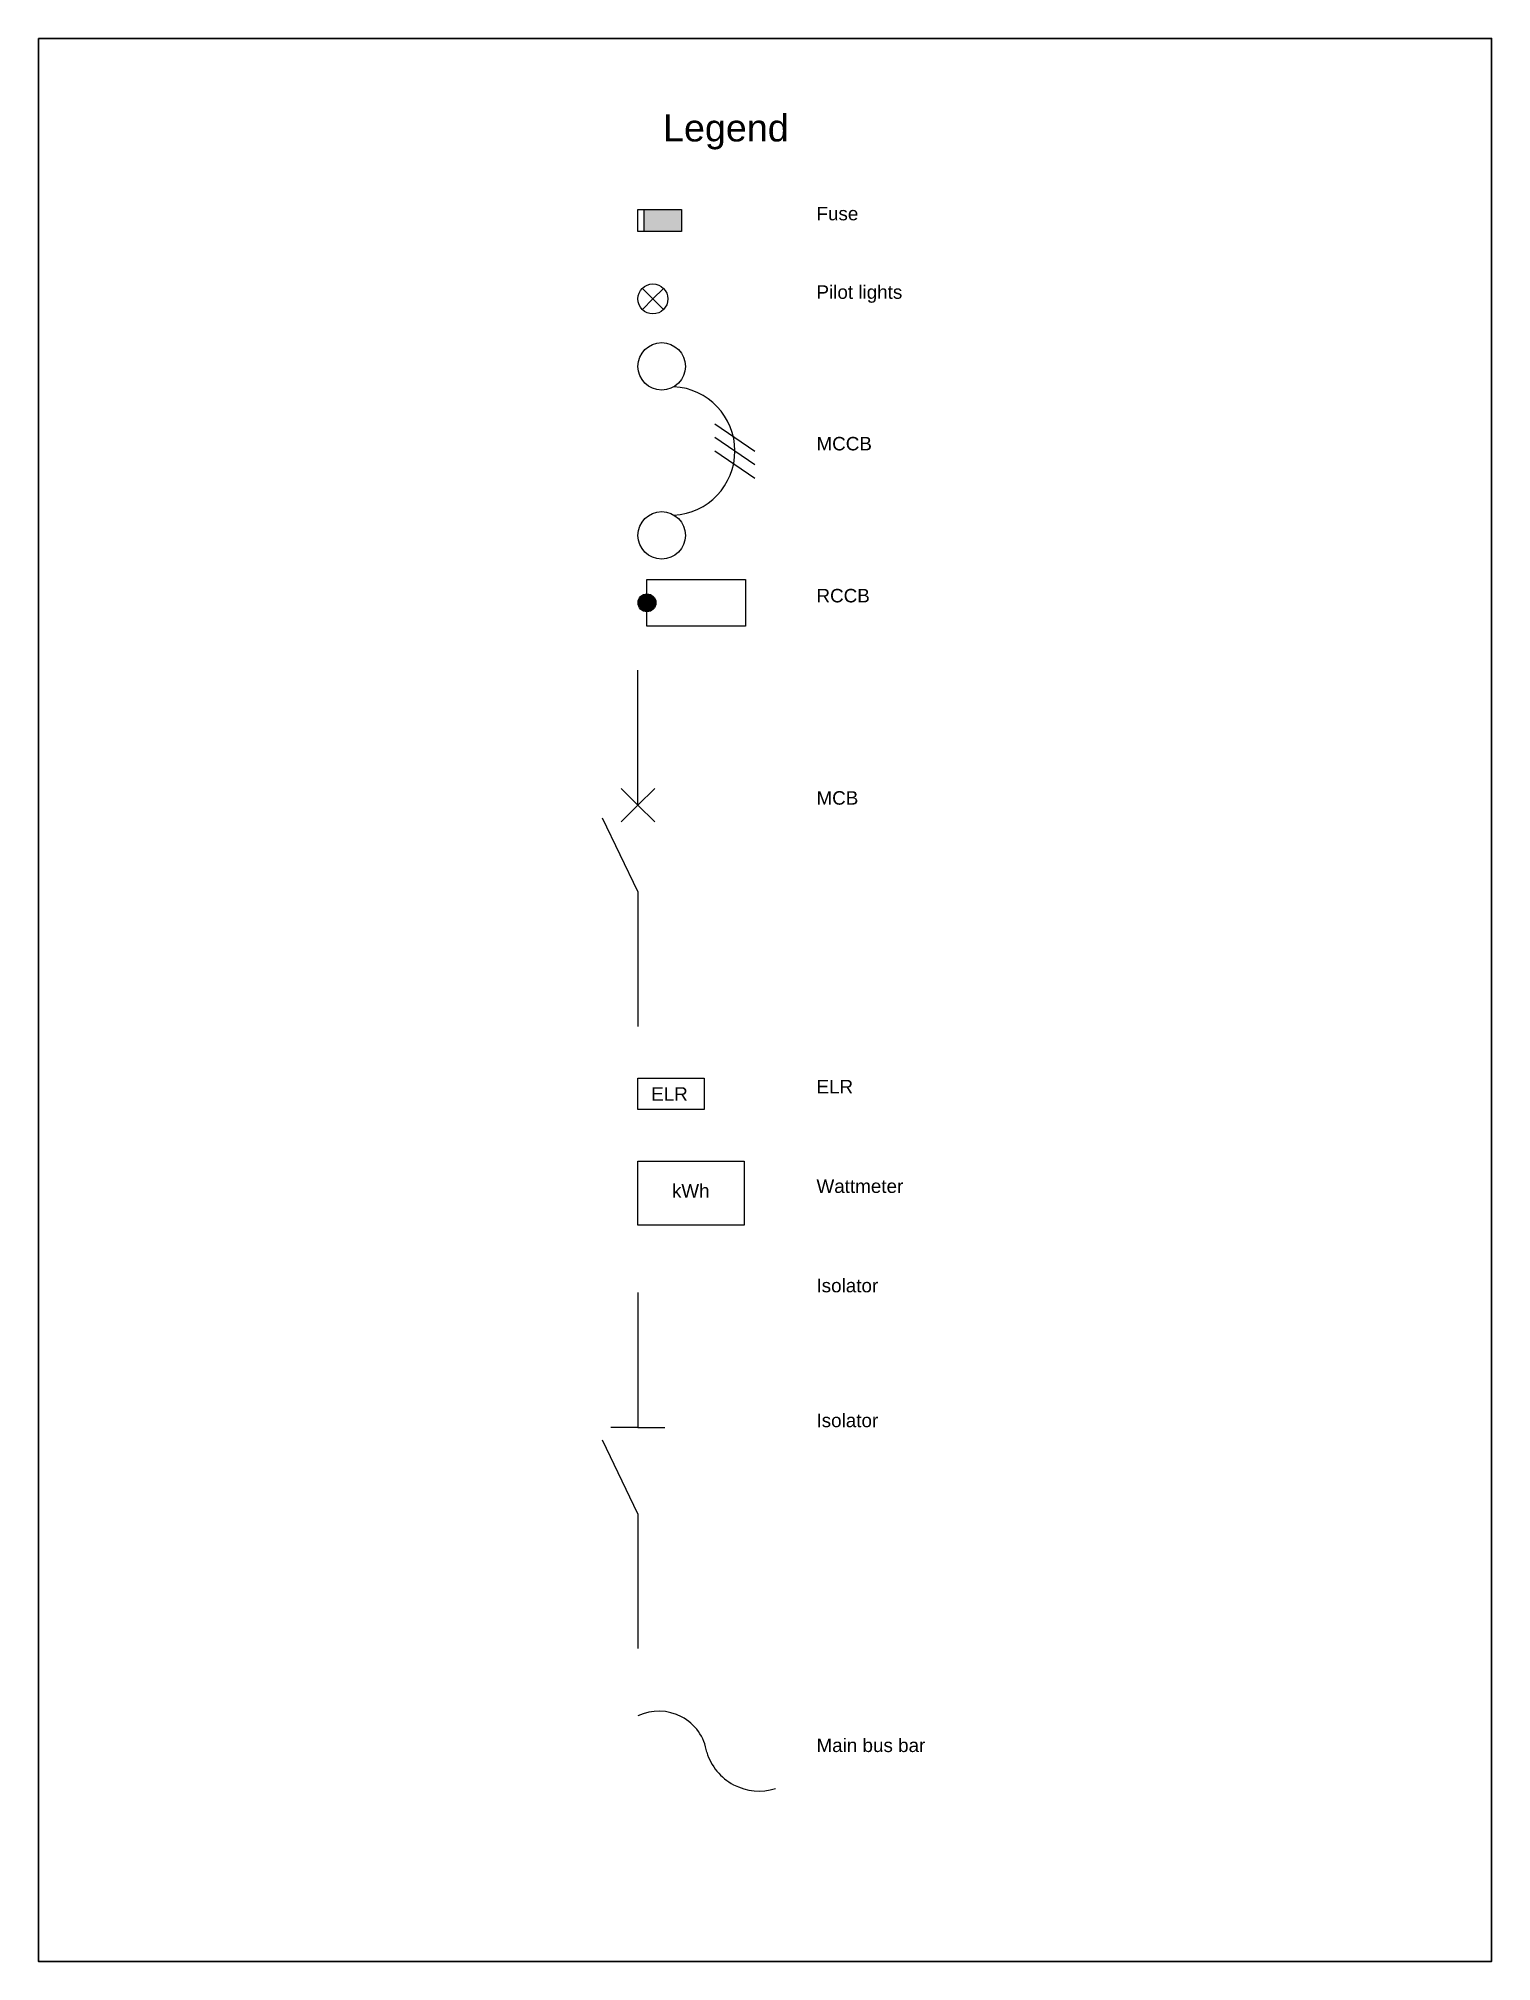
# Model space of a CAD drawing. Header units: millimetres. Extents: x 2231 to 7696, y 3773 to 5833.
# Drawn here: x 2231 to 3309, y 4407 to 5833 of the extents above; entities that cross this region are included whole.
import ezdxf

# ---------------------------------------------------------------- set-up
doc = ezdxf.new("R2010")
doc.units = ezdxf.units.MM
doc.styles.get("Standard").update_dxf_attribs({"font": ''})
doc.styles.get('Standard').set_extended_font_data('Arial')

msp = doc.modelspace()

# ---------------------------------------------------------------- texts
at = {"attachment_point": 1}
for s, width, insert, char_height in [('Legend', 1147.295, (2694.3, 5776.3), 20), ('Fuse', 106.857, (2808.1, 5707.8), 10), ('Pilot lights', 106.857, (2808.1, 5649.6), 10), ('MCCB', 106.857, (2808.1, 5537.2), 10), ('RCCB', 106.857, (2808.1, 5424.5), 10), ('MCB', 106.857, (2808.1, 5274.5), 10), ('ELR', 41.106, (2685.5, 5055), 10), ('ELR', 106.857, (2808.1, 5060.4), 10), ('kWh', 4.973, (2700.9, 4983.2), 10), ('Wattmeter', 106.857, (2808.1, 4986.6), 10), ('Isolator', 106.857, (2808.1, 4912.9), 10), ('Isolator', 106.857, (2808.1, 4812.9), 10), ('Main bus bar', 106.857, (2808.1, 4572), 10)]:
    msp.add_mtext_dynamic_manual_height_columns(s, width=width, gutter_width=12.5, heights=[0], dxfattribs=dict(at, insert=insert, char_height=char_height))

# ---------------------------------------------------------------- blocks, each defined once
blk = doc.blocks.new('*U7')
blk.add_line((-14.8, 10.1), (14.8, -10.1))
blk = doc.blocks.new('*U8')
at = {"color": 0, "linetype": 'ByBlock', "lineweight": -2, "transparency": 16777216}
for p in [(0, 20), (0, 10), (0, 0)]:
    blk.add_blockref('*U7', p, dxfattribs=at)

# ---------------------------------------------------------------- hatches: boundary and pattern name
h = msp.add_hatch(color=256)
h.dxf.hatch_style = 1
h.paths.add_polyline_path([(2680, 5689.5), (2708.1, 5689.5), (2708.1, 5705.9), (2680, 5705.9)])
h = msp.add_hatch(color=256)
h.dxf.hatch_style = 1
h.paths.add_polyline_path([(2689, 5414.2, 1), (2675.7, 5414.2, 1)])

# ---------------------------------------------------------------- linework, layer by layer
for p, q in [((2680, 5705.9), (2680, 5689.5)), ((2686.8, 5639.5), (2679, 5647.3)), ((2686.8, 5639.5), (2694.6, 5647.3)), ((2686.8, 5639.5), (2679, 5631.7)), ((2686.8, 5639.5), (2694.6, 5631.7)), ((2675.7, 5264.2), (2675.7, 5364.2)), ((2675.7, 5264.2), (2663.3, 5276.6)), ((2675.7, 5264.2), (2688.2, 5276.6)), ((2675.7, 5264.2), (2663.3, 5251.8)), ((2675.7, 5264.2), (2688.2, 5251.8)), ((2675.7, 5200.1), (2649.3, 5254.6)), ((2675.7, 5200.1), (2675.7, 5100.1)), ((2675.7, 4902.7), (2675.7, 4802.7)), ((2675.7, 4738.7), (2649.3, 4793.2)), ((2675.7, 4802.7), (2655.7, 4802.7)), ((2675.7, 4802.7), (2695.7, 4802.7)), ((2675.7, 4738.7), (2675.7, 4638.7))]:
    msp.add_line(p, q)
at = {"lineweight": 30}
msp.add_lwpolyline([(2231.1, 5832.7), (3308.8, 5832.7), (3308.8, 4406.7), (2231.1, 4406.7)], close=True, dxfattribs=at)
for points in [[(2675.7, 5705.9), (2708.1, 5705.9), (2708.1, 5689.5), (2675.7, 5689.5)], [(2675.7, 5061.8), (2724.8, 5061.8), (2724.8, 5038.4), (2675.7, 5038.4)], [(2675.7, 5000.1), (2754.6, 5000.1), (2754.6, 4952.7), (2675.7, 4952.7)]]:
    msp.add_lwpolyline(points, close=True)
msp.add_lwpolyline([(2682.4, 5420.8), (2682.4, 5431.5), (2755.5, 5431.5), (2755.5, 5396.8), (2682.4, 5396.8), (2682.4, 5407.5)])
for centre, radius in [((2686.8, 5639.5), 11.1), ((2693.3, 5589.5), 17.6), ((2693.3, 5464.2), 17.6), ((2682.4, 5414.2), 6.63)]:
    msp.add_circle(centre, radius)
for centre, radius, start, end in [((2699.9, 5526.8), 47.7, 273.0392, 86.9608), ((2691.3, 4556.4), 35.9, 8.695, 115.7253), ((2765.7, 4573.9), 40.8, 197.2101, 287.2101)]:
    msp.add_arc(centre, radius, start, end)

# ---------------------------------------------------------------- block references
msp.add_blockref('*U8', (2747.6, 5516.8))

msp.set_redraw_order([(e.dxf.handle, doc.entitydb.next_handle()) for e in msp.query("TEXT MTEXT ATTDEF DIMENSION ARC_DIMENSION")])  # texts and dimensions are drawn at this point

doc.saveas('drawing.dxf')
